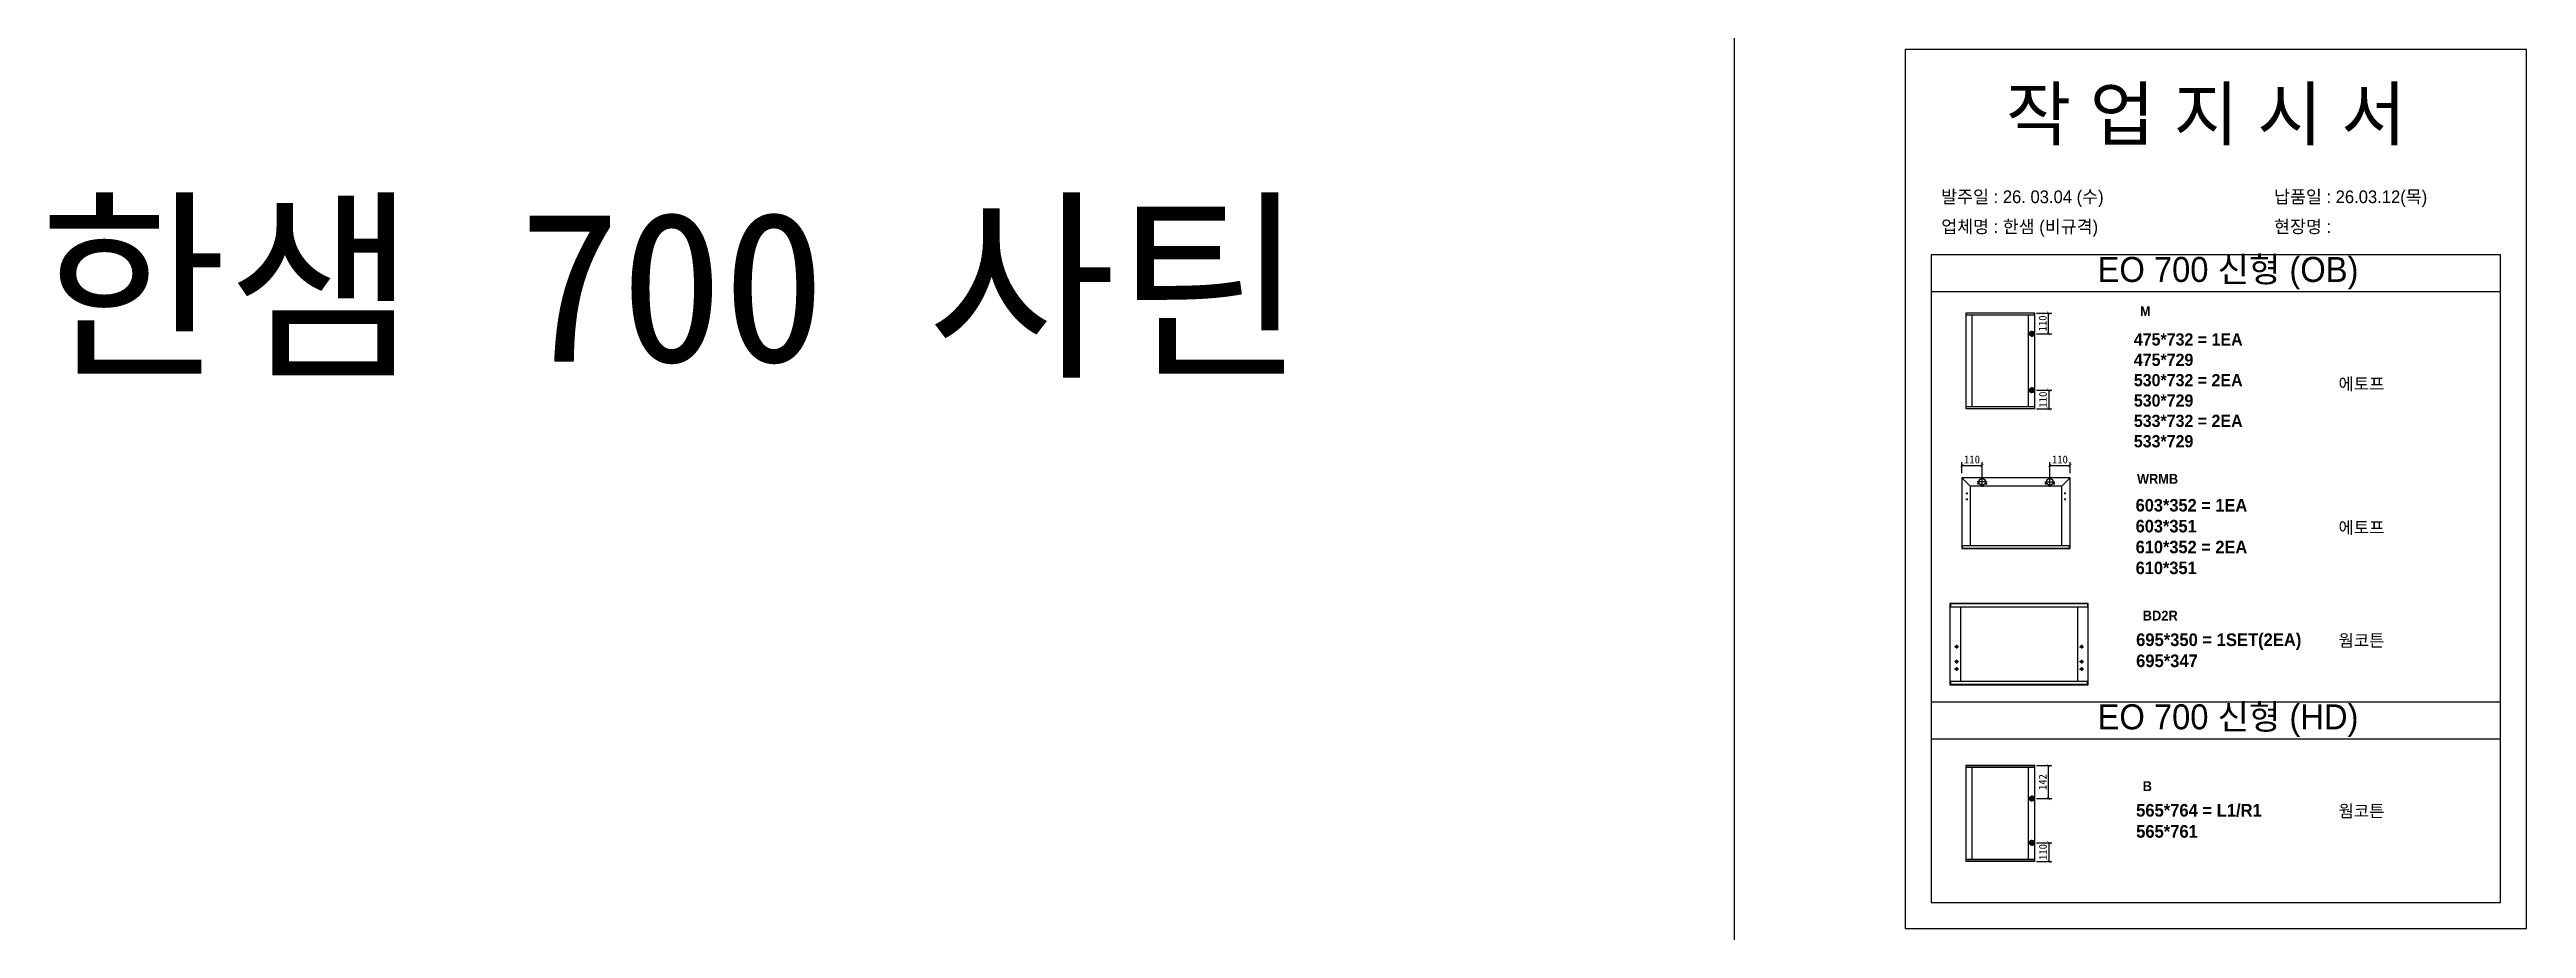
# Model space of a CAD drawing. Header units: millimetres. Extents: x -44117 to 256353, y -2095463 to 65325.
# Drawn here: x 104930 to 112825, y -753487 to -750686 of the extents above; entities that cross this region are included whole.
import ezdxf

# ---------------------------------------------------------------- set-up
doc = ezdxf.new("R2010")
doc.units = ezdxf.units.MM
doc.header["$LTSCALE"] = 10
doc.layers.add('Layer1', color=7, linetype='Continuous', lineweight=70)
doc.styles.add('MtX_Gulim', font='')
doc.styles.get('MtX_Gulim').set_extended_font_data('Gulim', bold=True)
doc.dimstyles.new('ISO-25', dxfattribs={"dimtxt": 2.5, "dimasz": 2.5, "dimexe": 1, "dimexo": 1, "dimtad": 1, "dimtxsty": 'Standard', "dimblk": 'ARCHTICK', "dimcen": 2.5, "dimadec": 0, "dimazin": 0, "dimtfac": 1, "dimtmove": 0, "dimatfit": 3, "dimfxl": 0, "dimarcsym": 0})

msp = doc.modelspace()

# ---------------------------------------------------------------- texts
at = {"linetype": 'Continuous', "style": 'MtX_Gulim'}
for s, height, p in [('M', 30.31593, (111593.56554, -751535.0483)), ('WRMB', 31.09714, (111583.7097, -752069.89839)), ('BD2R', 31.421769, (111601.62744, -752505.85976)), ('B', 31.42177, (111601.62744, -753049.4861))]:
    msp.add_text(s, height=height, dxfattribs=at).set_placement(p)
at = {"attachment_point": 1}
for s, width, gutter_width, heights, insert, char_height in [('{\\fGulim|b0|i0|c129|p50;작 업 지 시 서}', 3898.9872873, 14.7362, [-183.72574], (111166.0572, -750808.93814), 165.0454901), ('{\\f굴림|b0|i0|c129|p50;한샘} 700 {\\f굴림|b0|i0|c129|p50;사틴}', 5072.1082947, 2395.6482, [-533.35869], (104895.62473, -751202.20073), 479.1296392), ('\\pt11;{\\fGulim|b0|i0|c129|p50;발주일 : 26. 03.04 (수)}', 3898.9872873, 14.7362, [40.67678], (110959.50353, -751135.16283), 40.4361451), ('{\\fGulim|b0|i0|c129|p50;납품일 : 26.03.12(목)}', 3898.9872873, 14.7362, [41.36774], (112020.48429, -751135.16283), 40.4361451), ('{\\fGulim|b0|i0|c129|p50;업체명 : 한샘 (비규격)}', 3898.9872873, 14.7362, [42.57324], (110959.50353, -751230.24811), 40.4361451), ('{\\fGulim|b0|i0|c129|p50;현장명 : }', 3898.9872873, 14.7362, [45.12049], (112020.48429, -751230.24811), 40.4361451), ('{\\fGulim|b0|i0|c129|p50;EO 700 신형 (OB)}', 1882.7812357, 7.11596, [-100.28675], (111457.8923, -751347.14667), 79.6987856), ('{\\f굴림|b1|i0|c129|p50;475*732 = 1EA\\P\\C1;475*729\\P\\C256;530*732 = 2EA\\P\\C1;530*729\\P\\C256;533*732 = 2EA\\P\\C1;533*729}', 11769.5052121, 151.36626, [-364.66913], (111573.47521, -751590.54094), 38.9227538), ('{\\f굴림|b1|i0|c129|p50;에토프}', 11769.5052121, 151.36626, [-43.29899], (112225.80086, -751732.30806), 38.9227538), ('{\\f굴림|b1|i0|c129|p50;603*352 = 1EA\\P\\C1;603*351\\P\\C256;610*352 = 2EA\\P\\C1;610*351}', 12072.7918459, 155.2668, [-240.98041], (111579.2689, -752118.46594), 39.9257485), ('{\\f굴림|b1|i0|c129|p50;에토프}', 11769.5052121, 151.36626, [-43.29899], (112225.80086, -752190.12897), 38.9227538), ('{\\f굴림|b1|i0|c129|p50;695*350 = 1SET(2EA)\\P\\C1;695*347}', 12198.822037, 156.88766, [-113.28997], (111580.80427, -752546.81823), 40.342541), ('{\\f굴림|b1|i0|c129|p50;웜코튼}', 11769.5052121, 151.36626, [-42.01186], (112225.80086, -752550.05107), 38.9227538), ('{\\fGulim|b0|i0|c129|p50;EO 700 신형 (HD)}', 1882.7812357, 7.11596, [-100.28675], (111457.8923, -752772.86703), 79.6987856), ('{\\f굴림|b1|i0|c129|p50;565*764 = L1/R1\\P\\C1;565*761}', 12198.822037, 156.88766, [-112.43616], (111580.80427, -753090.44457), 40.342541), ('{\\f굴림|b1|i0|c129|p50;웜코튼}', 11769.5052121, 151.36626, [-42.01186], (112225.80086, -753093.67741), 38.9227538)]:
    msp.add_mtext_dynamic_manual_height_columns(s, width=width, gutter_width=gutter_width, heights=heights, dxfattribs=dict(at, insert=insert, char_height=char_height))

# ---------------------------------------------------------------- blocks, each defined once
blk = doc.blocks.new('_ArchTick')
at = {"color": 0, "linetype": 'ByBlock', "const_width": 0.15}
blk.add_lwpolyline([(-0.5, -0.5), (0.5, 0.5)], dxfattribs=at)
blk = doc.blocks.new('*D5034')
at = {"color": 0, "lineweight": -2}
for p, q in [((111263.5, -751526.1), (111311.7, -751526.1)), ((111301.7, -751591.8), (111301.7, -751526.1)), ((111263.5, -751591.8), (111311.7, -751591.8))]:
    blk.add_line(p, q, dxfattribs=at)
at = {"layer": 'Defpoints', "color": 0}
for p in [(111248.5, -751526.1), (111301.7, -751526.1), (111248.5, -751591.8)]:
    blk.add_point(p, dxfattribs=at)
at = {"color": 0, "lineweight": -2, "xscale": 10, "yscale": 10, "zscale": 10}
for p, rotation in [((111301.7, -751526.1), 90), ((111301.7, -751591.8), 270)]:
    blk.add_blockref('_ArchTick', p, dxfattribs=dict(at, rotation=rotation))
at = {"color": 0, "insert": (111282.9, -751559), "char_height": 25, "attachment_point": 5, "rotation": 90}
blk.add_mtext('110', dxfattribs=at)
blk = doc.blocks.new('*D5035')
at = {"color": 0, "lineweight": -2}
for p, q in [((111263.5, -751771.9), (111312.5, -751771.9)), ((111302.5, -751771.9), (111302.5, -751831.6)), ((111263.5, -751831.6), (111312.5, -751831.6))]:
    blk.add_line(p, q, dxfattribs=at)
at = {"layer": 'Defpoints', "color": 0}
for p in [(111248.5, -751771.9), (111248.5, -751831.6), (111302.5, -751831.6)]:
    blk.add_point(p, dxfattribs=at)
at = {"color": 0, "lineweight": -2, "xscale": 10, "yscale": 10, "zscale": 10}
for p, rotation in [((111302.5, -751771.9), 90), ((111302.5, -751831.6), 270)]:
    blk.add_blockref('_ArchTick', p, dxfattribs=dict(at, rotation=rotation))
at = {"color": 0, "insert": (111283.8, -751801.7), "char_height": 25, "attachment_point": 5, "rotation": 90}
blk.add_mtext('110', dxfattribs=at)
blk = doc.blocks.new('*D5036')
at = {"color": 0, "lineweight": -2}
for p, q in [((111025.4, -752036.2), (111025.4, -752001.6)), ((111025.4, -752011.6), (111089.9, -752011.6)), ((111089.9, -752048.9), (111089.9, -752001.6))]:
    blk.add_line(p, q, dxfattribs=at)
at = {"layer": 'Defpoints', "color": 0}
for p in [(111089.9, -752011.6), (111025.4, -752051.2), (111089.9, -752063.9)]:
    blk.add_point(p, dxfattribs=at)
at = {"color": 0, "lineweight": -2, "xscale": 10, "yscale": 10, "zscale": 10, "rotation": 180}
blk.add_blockref('_ArchTick', (111025.4, -752011.6), dxfattribs=at)
at = {"color": 0, "lineweight": -2, "xscale": 10, "yscale": 10, "zscale": 10}
blk.add_blockref('_ArchTick', (111089.9, -752011.6), dxfattribs=at)
at = {"color": 0, "insert": (111057.6, -751992.8), "char_height": 25, "attachment_point": 5}
blk.add_mtext('110', dxfattribs=at)
blk = doc.blocks.new('*D5037')
at = {"color": 0, "lineweight": -2}
for p, q in [((111305.4, -752048.9), (111305.4, -752001.6)), ((111305.4, -752011.6), (111370, -752011.6)), ((111370, -752036.2), (111370, -752001.6))]:
    blk.add_line(p, q, dxfattribs=at)
at = {"layer": 'Defpoints', "color": 0}
for p in [(111370, -752011.6), (111305.4, -752063.9), (111370, -752051.2)]:
    blk.add_point(p, dxfattribs=at)
at = {"color": 0, "lineweight": -2, "xscale": 10, "yscale": 10, "zscale": 10, "rotation": 180}
blk.add_blockref('_ArchTick', (111305.4, -752011.6), dxfattribs=at)
at = {"color": 0, "lineweight": -2, "xscale": 10, "yscale": 10, "zscale": 10}
blk.add_blockref('_ArchTick', (111370, -752011.6), dxfattribs=at)
at = {"color": 0, "insert": (111337.7, -751992.8), "char_height": 25, "attachment_point": 5}
blk.add_mtext('110', dxfattribs=at)
blk = doc.blocks.new('*D5038')
at = {"color": 0, "lineweight": -2}
for p, q in [((111263.5, -752968.1), (111311.7, -752968.1)), ((111301.7, -753073.4), (111301.7, -752968.1)), ((111263.5, -753073.4), (111311.7, -753073.4))]:
    blk.add_line(p, q, dxfattribs=at)
at = {"layer": 'Defpoints', "color": 0}
for p in [(111248.5, -752968.1), (111301.7, -752968.1), (111248.5, -753073.4)]:
    blk.add_point(p, dxfattribs=at)
at = {"color": 0, "lineweight": -2, "xscale": 10, "yscale": 10, "zscale": 10}
for p, rotation in [((111301.7, -752968.1), 90), ((111301.7, -753073.4), 270)]:
    blk.add_blockref('_ArchTick', p, dxfattribs=dict(at, rotation=rotation))
at = {"color": 0, "insert": (111282.9, -753020.8), "char_height": 25, "attachment_point": 5, "rotation": 90}
blk.add_mtext('142', dxfattribs=at)
blk = doc.blocks.new('*D5039')
at = {"color": 0, "lineweight": -2}
for p, q in [((111263.5, -753213.9), (111312.5, -753213.9)), ((111302.5, -753213.9), (111302.5, -753273.6)), ((111263.5, -753273.6), (111312.5, -753273.6))]:
    blk.add_line(p, q, dxfattribs=at)
at = {"layer": 'Defpoints', "color": 0}
for p in [(111248.5, -753213.9), (111248.5, -753273.6), (111302.5, -753273.6)]:
    blk.add_point(p, dxfattribs=at)
at = {"color": 0, "lineweight": -2, "xscale": 10, "yscale": 10, "zscale": 10}
for p, rotation in [((111302.5, -753213.9), 90), ((111302.5, -753273.6), 270)]:
    blk.add_blockref('_ArchTick', p, dxfattribs=dict(at, rotation=rotation))
at = {"color": 0, "insert": (111283.8, -753243.7), "char_height": 25, "attachment_point": 5, "rotation": 90}
blk.add_mtext('110', dxfattribs=at)

# ---------------------------------------------------------------- dimensions: what is measured, and where the dimension line sits
for base, p1, p2, text, picture, middle in [((111301.66737, -751526.12396), (111248.48225, -751591.80175), (111248.48225, -751526.12396), '110', '*D5034', (111282.91737, -751558.96285)), ((111302.51802, -751831.58117), (111248.48225, -751771.9095), (111248.48225, -751831.58117), '110', '*D5035', (111283.76802, -751801.74533)), ((111301.66737, -752968.11585), (111248.48225, -753073.38508), (111248.48225, -752968.11585), '142', '*D5038', (111282.91737, -753020.75047)), ((111302.51802, -753273.57307), (111248.48225, -753213.9014), (111248.48225, -753273.57307), '110', '*D5039', (111283.76802, -753243.73723))]:
    dim = msp.add_linear_dim(base=base, p1=p1, p2=p2, angle=90, text=text, dimstyle='ISO-25', override={"dimscale": 10, "dimasz": 1, "dimexo": 1.5, "dimtxsty": 'Standard'})
    dim.commit()
    dim.dimension.update_dxf_attribs({"geometry": picture, "text_midpoint": middle})
for base, p1, p2, picture, middle in [((111089.89625, -752011.59282), (111025.3762, -752051.17322), (111089.89625, -752063.89965), '*D5036', (111057.63623, -751992.84282)), ((111369.96607, -752011.59282), (111305.44603, -752063.89965), (111369.96607, -752051.17322), '*D5037', (111337.70605, -751992.84282))]:
    dim = msp.add_linear_dim(base=base, p1=p1, p2=p2, text='110', dimstyle='ISO-25', override={"dimscale": 10, "dimasz": 1, "dimexo": 1.5, "dimtxsty": 'Standard'})
    dim.commit()
    dim.dimension.update_dxf_attribs({"geometry": picture, "text_midpoint": middle})

# ---------------------------------------------------------------- linework, layer by layer
for p, q in [((112742.46962, -751340.6289), (110926.96923, -751340.6289)), ((112742.46962, -751458.51853), (110926.96923, -751458.51853)), ((111038.05466, -751526.34339), (111038.05466, -751831.36172)), ((111257.97305, -751526.73838), (111038.05466, -751526.73838)), ((111257.97305, -751532.70709), (111038.05466, -751532.70709)), ((111257.75361, -751526.12396), (111038.2741, -751526.12396)), ((111057.58461, -751532.26821), (111057.58461, -751824.99804)), ((111238.22366, -751824.99804), (111238.22366, -751532.70709)), ((111256.87586, -751532.70709), (111256.87586, -751526.12396)), ((111257.97305, -751831.36172), (111257.97305, -751526.34339)), ((111257.97305, -751824.99804), (111038.05466, -751824.99804)), ((111257.97305, -751830.96674), (111038.05466, -751830.96674)), ((111257.75361, -751831.58117), (111038.2741, -751831.58117)), ((111039.15185, -751831.58117), (111039.15185, -751824.99804)), ((111256.87586, -751824.99804), (111256.87586, -751831.58117)), ((111025.08024, -752051.17322), (111025.08024, -752275.51354)), ((111051.42099, -752077.51397), (111025.16692, -752050.96394)), ((111369.96607, -752050.87725), (111025.3762, -752050.87725)), ((111038.3986, -752100.59912), (111044.31787, -752100.59912)), ((111041.35823, -752097.63948), (111041.35823, -752103.55875)), ((111051.42099, -752077.51397), (111051.42099, -752267.52253)), ((111343.92128, -752077.51397), (111051.42099, -752077.51397)), ((111106.03967, -752063.89965), (111073.75284, -752063.89965)), ((111078.9456, -752069.81892), (111074.21018, -752069.81892)), ((111076.57789, -752067.45121), (111076.57789, -752072.18662)), ((111089.89625, -752080.04306), (111089.89625, -752047.75623)), ((111105.58231, -752069.81892), (111100.8469, -752069.81892)), ((111103.21461, -752067.45121), (111103.21461, -752072.18662)), ((111289.30261, -752063.89965), (111321.58945, -752063.89965)), ((111294.49539, -752069.81892), (111289.75997, -752069.81892)), ((111292.12768, -752067.45121), (111292.12768, -752072.18662)), ((111305.44604, -752080.04306), (111305.44604, -752047.75623)), ((111321.1321, -752069.81892), (111316.39669, -752069.81892)), ((111318.76439, -752067.45121), (111318.76439, -752072.18662)), ((111343.92128, -752077.51397), (111370.17535, -752050.96394)), ((111343.92128, -752266.9306), (111343.92128, -752077.51397)), ((111356.94368, -752100.59912), (111351.02441, -752100.59912)), ((111353.98405, -752097.63948), (111353.98405, -752103.55875)), ((111370.26204, -752275.51354), (111370.26204, -752051.17322)), ((111038.3986, -752119.54078), (111044.31787, -752119.54078)), ((111041.35823, -752116.58115), (111041.35823, -752122.50042)), ((111356.94368, -752119.54078), (111351.02441, -752119.54078)), ((111353.98405, -752116.58115), (111353.98405, -752122.50042)), ((111025.08024, -752266.9306), (111370.26204, -752266.9306)), ((111026.56005, -752266.9306), (111026.56005, -752275.80951)), ((111368.78222, -752275.80951), (111368.78222, -752266.9306)), ((111025.08024, -752274.98081), (111369.96607, -752274.98081)), ((111025.3762, -752275.80951), (111369.96607, -752275.80951)), ((110987.1995, -752452.02638), (110987.1995, -752710.46845)), ((111427.8099, -752452.69285), (110987.1995, -752452.69285)), ((111427.8099, -752462.76395), (110987.1995, -752462.76395)), ((111427.43964, -752451.65612), (110987.56976, -752451.65612)), ((110989.0508, -752451.65612), (110989.0508, -752462.76395)), ((111020.52297, -752462.76395), (111020.52297, -752699.73088)), ((111394.48642, -752699.73088), (111394.48642, -752462.76395)), ((111425.95859, -752451.65612), (111425.95859, -752462.76395)), ((111427.8099, -752710.46845), (111427.8099, -752452.02638)), ((111008.30436, -752583.28385), (111008.30436, -752595.50245)), ((111406.70503, -752583.28385), (111406.70503, -752595.50245)), ((111014.41367, -752589.39315), (111002.19506, -752589.39315)), ((111014.41367, -752636.78654), (111002.19506, -752636.78654)), ((111014.41367, -752660.48324), (111002.19506, -752660.48324)), ((111008.30436, -752630.67723), (111008.30436, -752642.89584)), ((111008.30436, -752654.37393), (111008.30436, -752666.59254)), ((111400.59573, -752589.39315), (111412.81433, -752589.39315)), ((111400.59573, -752636.78654), (111412.81433, -752636.78654)), ((111400.59573, -752660.48324), (111412.81433, -752660.48324)), ((111406.70503, -752630.67723), (111406.70503, -752642.89584)), ((111406.70503, -752654.37393), (111406.70503, -752666.59254)), ((111427.8099, -752699.73088), (110987.1995, -752699.73088)), ((111427.8099, -752709.80198), (110987.1995, -752709.80198)), ((110987.56976, -752710.83871), (111427.43964, -752710.83871)), ((110989.0508, -752699.73088), (110989.0508, -752710.83871)), ((111425.95859, -752710.83871), (111425.95859, -752699.73088)), ((112742.46962, -752766.34925), (110926.96923, -752766.34925)), ((112742.46962, -752884.23889), (110926.96923, -752884.23889)), ((111038.05466, -752968.33529), (111038.05466, -753273.35362)), ((111257.97305, -752968.73028), (111038.05466, -752968.73028)), ((111257.97305, -752974.69898), (111038.05466, -752974.69898)), ((111257.75361, -752968.11585), (111038.2741, -752968.11585)), ((111057.58461, -752974.26011), (111057.58461, -753266.98994)), ((111238.22366, -753266.98994), (111238.22366, -752974.69898)), ((111256.87586, -752974.69898), (111256.87586, -752968.11585)), ((111257.97305, -753273.35362), (111257.97305, -752968.33529)), ((111257.97305, -753266.98994), (111038.05466, -753266.98994)), ((111257.97305, -753272.95864), (111038.05466, -753272.95864)), ((111257.75361, -753273.57307), (111038.2741, -753273.57307)), ((111039.15185, -753273.57307), (111039.15185, -753266.98994)), ((111256.87586, -753266.98994), (111256.87586, -753273.57307))]:
    msp.add_line(p, q)
at = {"color": 1}
for p in [(110300.49669, 21924.9366), (110300.49669, 14161.07811), (110300.49669, 18584.38997), (110300.49669, 10820.53148), (110300.49669, 18627.87121), (110300.49669, 10864.01272), (110300.49669, 15287.32457), (110300.49669, 7523.46608), (110300.49669, 3746.75115), (110300.49669, 21924.9366), (110300.49669, 14161.07811), (110300.49669, 18584.38997), (110300.49669, 10820.53148), (110300.49669, 18627.87121), (110300.49669, 10864.01272), (110300.49669, 15287.32457), (110300.49669, 7523.46608), (110300.49669, 3746.75115), (110300.49669, 21924.9366), (110300.49669, 14161.07811), (110300.49669, 18584.38997), (110300.49669, 10820.53148), (110300.49669, 18627.87121), (110300.49669, 10864.01272), (110300.49669, 15287.32457), (110300.49669, 7523.46608), (110300.49669, 3746.75115), (110300.49669, 21924.9366), (110300.49669, 14161.07811), (110300.49669, 18584.38997), (110300.49669, 10820.53148), (110300.49669, 18627.87121), (110300.49669, 10864.01272), (110300.49669, 15287.32457), (110300.49669, 7523.46608), (110300.49669, 3746.75115), (110300.49669, 21924.9366), (110300.49669, 14161.07811), (110300.49669, 18584.38997), (110300.49669, 10820.53148), (110300.49669, 18627.87121), (110300.49669, 10864.01272), (110300.49669, 15287.32457), (110300.49669, 7523.46608), (110300.49669, 3746.75115), (110300.49669, 21924.9366), (110300.49669, 14161.07811), (110300.49669, 18584.38997), (110300.49669, 10820.53148), (110300.49669, 18627.87121), (110300.49669, 10864.01272), (110300.49669, 15287.32457), (110300.49669, 7523.46608), (110300.49669, 3746.75115), (110300.49669, 21924.9366), (110300.49669, 14161.07811), (110300.49669, 18584.38997), (110300.49669, 10820.53148), (110300.49669, 18627.87121), (110300.49669, 10864.01272), (110300.49669, 15287.32457), (110300.49669, 7523.46608), (110300.49669, 3746.75115), (110300.49669, 21924.9366), (110300.49669, 14161.07811), (110300.49669, 18584.38997), (110300.49669, 10820.53148), (110300.49669, 18627.87121), (110300.49669, 10864.01272), (110300.49669, 15287.32457), (110300.49669, 7523.46608), (110300.49669, 3746.75115), (110300.49669, 21924.9366), (110300.49669, 14161.07811), (110300.49669, 18584.38997), (110300.49669, 10820.53148), (110300.49669, 18627.87121), (110300.49669, 10864.01272), (110300.49669, 15287.32457), (110300.49669, 7523.46608), (110300.49669, 3746.75115), (110300.49669, 21924.9366), (110300.49669, 14161.07811), (110300.49669, 18584.38997), (110300.49669, 10820.53148), (110300.49669, 18627.87121), (110300.49669, 10864.01272), (110300.49669, 15287.32457), (110300.49669, 7523.46608), (110300.49669, 3746.75115), (110300.49669, 12702.87182), (110300.49669, 4939.01333), (110300.49669, 9362.32519), (110300.49669, 1598.4667), (110300.49669, 9405.80642), (110300.49669, 1641.94794), (110300.49669, 6065.25979), (110300.49669, -1698.5987), (110300.49669, -5475.31363), (110300.49669, 12702.87182), (110300.49669, 4939.01333), (110300.49669, 9362.32519), (110300.49669, 1598.4667), (110300.49669, 9405.80642), (110300.49669, 1641.94794), (110300.49669, 6065.25979), (110300.49669, -1698.5987), (110300.49669, -5475.31363), (110300.49669, 12702.87182), (110300.49669, 4939.01333), (110300.49669, 9362.32519), (110300.49669, 1598.4667), (110300.49669, 9405.80642), (110300.49669, 1641.94794), (110300.49669, 6065.25979), (110300.49669, -1698.5987), (110300.49669, -5475.31363), (110300.49669, 12702.87182), (110300.49669, 4939.01333), (110300.49669, 9362.32519), (110300.49669, 1598.4667), (110300.49669, 9405.80642), (110300.49669, 1641.94794), (110300.49669, 6065.25979), (110300.49669, -1698.5987), (110300.49669, -5475.31363), (110300.49669, 12702.87182), (110300.49669, 4939.01333), (110300.49669, 9362.32519), (110300.49669, 1598.4667), (110300.49669, 9405.80642), (110300.49669, 1641.94794), (110300.49669, 6065.25979), (110300.49669, -1698.5987), (110300.49669, -5475.31363)]:
    msp.add_xline(p, (0, 1), dxfattribs=at)
msp.add_lwpolyline([(110844.44649, -753487.19908), (112824.99237, -753487.19908), (112824.99237, -750686.14133), (110844.44649, -750686.14133)], close=True)
msp.add_lwpolyline([(110926.96923, -751340.6289), (110926.96923, -753404.67633), (112742.46962, -753404.67633), (112742.46962, -751340.6289)])
for centre, radius in [((111041.35823, -752100.59912), 0.88789), ((111076.57789, -752069.81892), 0.94708), ((111089.89625, -752063.89965), 10.35872), ((111103.21461, -752069.81892), 0.94708), ((111292.12768, -752069.81892), 0.94708), ((111305.44604, -752063.89965), 10.35872), ((111318.76439, -752069.81892), 0.94708), ((111353.98405, -752100.59912), 0.88789), ((111041.35823, -752119.54078), 0.88789), ((111353.98405, -752119.54078), 0.88789), ((111008.30436, -752589.39315), 3.70261), ((111406.70503, -752589.39315), 3.70261), ((111008.30436, -752636.78654), 3.70261), ((111008.30436, -752660.48324), 3.70261), ((111406.70503, -752636.78654), 3.70261), ((111406.70503, -752660.48324), 3.70261)]:
    msp.add_circle(centre, radius)
for centre, radius, start, end in [((111257.75361, -751526.34339), 0.21944, 0, 90), ((111038.2741, -751831.36173), 0.21944, 180, 270), ((111257.75361, -751831.36173), 0.21944, 270, 0), ((111025.3762, -752051.17322), 0.29596, 90, 180), ((111369.96607, -752051.17322), 0.29596, 0, 90), ((111025.3762, -752275.51354), 0.29596, 180, 270), ((111369.96607, -752275.51354), 0.29596, 270, 0), ((110987.56976, -752452.02638), 0.37026, 90, 180), ((111427.43964, -752452.02638), 0.37026, 0, 90), ((110987.56976, -752710.46845), 0.37026, 180, 270), ((111427.43964, -752710.46845), 0.37026, 270, 0), ((111257.75361, -752968.33529), 0.21944, 0, 90), ((111038.2741, -753273.35363), 0.21944, 180, 270), ((111257.75361, -753273.35363), 0.21944, 270, 0)]:
    msp.add_arc(centre, radius, start, end)
at = {"layer": 'Layer1'}
for p, q in [((111248.48225, -751583.71412), (111248.48225, -751599.88937)), ((111248.48225, -751779.99712), (111248.48225, -751763.82188)), ((111248.48225, -753065.29745), (111248.48225, -753081.4727)), ((111248.48225, -753221.98902), (111248.48225, -753205.81377))]:
    msp.add_line(p, q, dxfattribs=at)
for points in [[(111256.56988, -751591.80175), (111240.39463, -751591.80175)], [(111256.56988, -751771.9095), (111240.39463, -751771.9095)], [(111256.56988, -753073.38508), (111240.39463, -753073.38508)], [(111256.56988, -753213.9014), (111240.39463, -753213.9014)]]:
    msp.add_lwpolyline(points, close=True, dxfattribs=at)
for centre in [(111248.48225, -751591.80175), (111248.48225, -751771.9095), (111248.48225, -753073.38508), (111248.48225, -753213.9014)]:
    msp.add_circle(centre, 5.39175, dxfattribs=at)

msp.set_redraw_order([(e.dxf.handle, doc.entitydb.next_handle()) for e in msp.query("TEXT MTEXT ATTDEF DIMENSION ARC_DIMENSION")])  # texts and dimensions are drawn at this point

doc.saveas('drawing.dxf')
